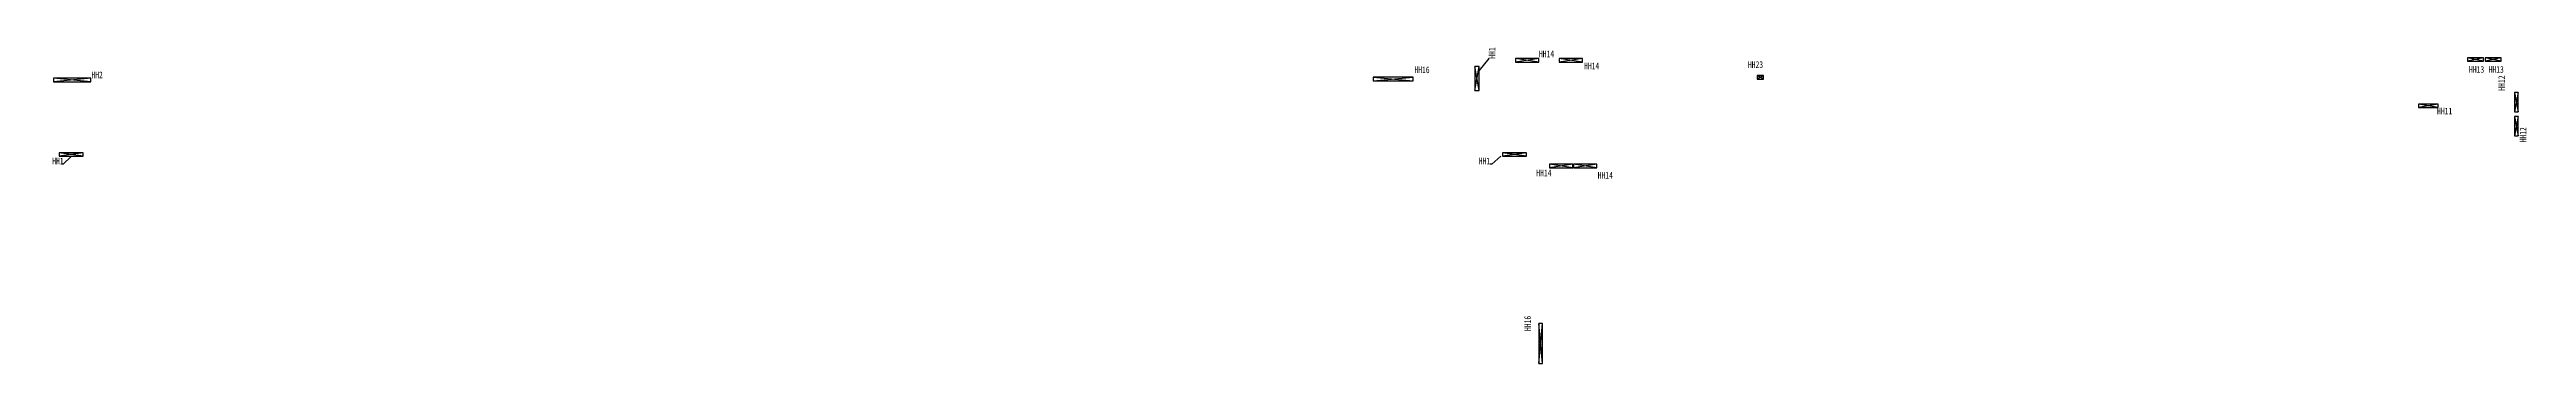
# Model space of a CAD drawing. Extents: x -156636 to 2221364, y 323897 to 2023897.
# Drawn here: x 1063403 to 1202640, y 1054007 to 1071696 of the extents above; entities that cross this region are included whole.
import ezdxf

# ---------------------------------------------------------------- set-up
doc = ezdxf.new("R2010")
doc.units = 0
doc.header["$LTSCALE"] = 1000
doc.layers.get('0').update_dxf_attribs({"linetype": 'CONTINUOUS'})
doc.layers.add('C-XREF-SLCT', color=7, linetype='CONTINUOUS', plot=False)
doc.layers.add('H-HOLE', color=7, linetype='CONTINUOUS')
doc.layers.add('h-hole-dims', color=7, linetype='CONTINUOUS')
doc.styles.add('Acs', font='', dxfattribs={"width": 0.7})
doc.styles.add('TH-STYLE1', font='', dxfattribs={"width": 0.7})
doc.styles.get('Acs').set_extended_font_data('SimSun')
doc.styles.get('TH-STYLE1').set_extended_font_data('SimSun')
doc.dimstyles.new('TH-DIM100', dxfattribs={"dimscale": 100, "dimtxt": 2.5, "dimasz": 1, "dimexe": 2, "dimexo": 3, "dimgap": 1.5, "dimtad": 1, "dimdec": 3, "dimdsep": 46, "dimtxsty": 'TH-STYLE1', "dimblk": 'ARCHTICK', "dimcen": 0, "dimclrd": 256, "dimclre": 256, "dimclrt": 256, "dimazin": 2, "dimtfac": 1, "dimtdec": 3, "dimtofl": 0, "dimtmove": 0, "dimatfit": 3, "dimfxl": 0.18, "dimtolj": 1, "dimtzin": 0, "dimlwd": -1, "dimlwe": -1, "dimarcsym": 0})

msp = doc.modelspace()

# ---------------------------------------------------------------- texts
at = {"layer": 'h-hole-dims', "char_height": 375, "style": 'TH-STYLE1'}
for s, insert, attachment_point in [('HH16', (1140127, 1070358, 0), 7), ('HH14', (1147124, 1071258), 7), ('HH14', (1149665, 1070583, 2300), 7), ('HH23', (1159731, 1070652), 9), ('HH13', (1199410, 1070375), 7), ('HH13', (1200510, 1070375), 7), ('HH2', (1065756, 1070077, 0), 7), ('HH1', (1063553, 1065227), 7), ('HH1', (1144389, 1065227), 9), ('HH14', (1146981, 1064556), 7), ('HH14', (1150431, 1064424), 7)]:
    msp.add_mtext(s, dxfattribs=dict(at, insert=insert, attachment_point=attachment_point))
at = {"layer": 'h-hole-dims', "char_height": 375, "attachment_point": 7, "rotation": 90, "style": 'TH-STYLE1'}
for s, insert in [('HH1', (1144682, 1071177)), ('HH12', (1201431, 1069375, 0)), ('HH12', (1202640, 1066460)), ('HH16', (1146684, 1055839, 0))]:
    msp.add_mtext(s, dxfattribs=dict(at, insert=insert))
at = {"layer": 'h-hole-dims', "color": 7, "insert": (1197613, 1068040, 2300), "char_height": 375, "attachment_point": 7, "style": 'TH-STYLE1'}
msp.add_mtext('HH11', dxfattribs=at)

# ---------------------------------------------------------------- blocks, each defined once
blk = doc.blocks.new('_ArchTick')
at = {"color": 0, "linetype": 'ByBlock', "const_width": 0.15}
blk.add_lwpolyline([(-0.5, -0.5), (0.5, 0.5)], dxfattribs=at)
blk = doc.blocks.new('*U5')
at = {"layer": 'H-HOLE'}
for p, q in [((-500, 0), (850, 250)), ((-500, 250), (850, 0))]:
    blk.add_line(p, q, dxfattribs=at)
blk.add_lwpolyline([(-500, 0), (850, 0), (850, 250), (-500, 250)], close=True, dxfattribs=at)
blk = doc.blocks.new('*U12')
at = {"layer": 'H-HOLE'}
for p, q in [((-500, 0), (800, 200)), ((-500, 200), (800, 0))]:
    blk.add_line(p, q, dxfattribs=at)
blk.add_lwpolyline([(-500, 0), (800, 0), (800, 200), (-500, 200)], close=True, dxfattribs=at)
blk = doc.blocks.new('*U20')
at = {"layer": 'H-HOLE'}
for p, q in [((-500, 0), (1750, 200)), ((-500, 200), (1750, 0))]:
    blk.add_line(p, q, dxfattribs=at)
blk.add_lwpolyline([(-500, 0), (1750, 0), (1750, 200), (-500, 200)], close=True, dxfattribs=at)
blk = doc.blocks.new('*U17')
at = {"layer": 'H-HOLE'}
for p, q in [((-500, 0), (-270, 130)), ((-500, 130), (-270, 0))]:
    blk.add_line(p, q, dxfattribs=at)
blk.add_lwpolyline([(-500, 0), (-270, 0), (-270, 130), (-500, 130)], close=True, dxfattribs=at)
blk = doc.blocks.new('*U3')
at = {"layer": 'H-HOLE'}
for p, q in [((-500, 0), (1600, 200)), ((-500, 200), (1600, 0))]:
    blk.add_line(p, q, dxfattribs=at)
blk.add_lwpolyline([(-500, 0), (1600, 0), (1600, 200), (-500, 200)], close=True, dxfattribs=at)
blk = doc.blocks.new('*U4')
at = {"layer": 'H-HOLE'}
for p, q in [((-500, 0), (600, 200)), ((-500, 200), (600, 0))]:
    blk.add_line(p, q, dxfattribs=at)
blk.add_lwpolyline([(-500, 0), (600, 0), (600, 200), (-500, 200)], close=True, dxfattribs=at)
blk = doc.blocks.new('*U11')
at = {"layer": 'H-HOLE'}
for p, q in [((-500, 0), (400, 200)), ((-500, 200), (400, 0))]:
    blk.add_line(p, q, dxfattribs=at)
blk.add_lwpolyline([(-500, 0), (400, 0), (400, 200), (-500, 200)], close=True, dxfattribs=at)
blk = doc.blocks.new('*U2')
at = {"layer": 'H-HOLE'}
for p, q in [((-500, 0), (850, 200)), ((-500, 200), (850, 0))]:
    blk.add_line(p, q, dxfattribs=at)
blk.add_lwpolyline([(-500, 0), (850, 0), (850, 200), (-500, 200)], close=True, dxfattribs=at)
blk = doc.blocks.new('AcsAcadShareArea')
for points in [[(0, 0), (118900, 0), (118900, 85000), (0, 85000)], [(0, 0), (6892.9, 0), (6892.9, 2699.2), (0, 2699.2)], [(6892.9, 0), (28409.4, 0), (28409.4, 2708.4), (6892.9, 2708.4)], [(0, 733), (0, 733), (0, 0), (0, 0)]]:
    blk.add_lwpolyline(points, close=True)
at = {"insert": (596.8, 1991.4), "char_height": 1000, "width": 6073.9, "attachment_point": 1, "style": 'Acs'}
blk.add_mtext('唯一编号：', dxfattribs=at)
at = {"style": 'Acs', "width": 0.8}
blk.add_attdef('唯一编号', (7537.4, 860.8), '', height=1000, dxfattribs=at)

# ---------------------------------------------------------------- block references
at = {"layer": 'C-XREF-SLCT', "xscale": 20, "yscale": 20, "zscale": 20}
msp.add_blockref('AcsAcadShareArea', (-156636, 323897), dxfattribs=at).add_auto_attribs({'唯一编号': '留洞'})
at = {"layer": 'H-HOLE'}
for name, p, rotation in [('*U12', (1146613, 1071177, 2300), 180), ('*U12', (1149074, 1071177, 2300), 180), ('*U11', (1199724, 1071227, 2300), 180), ('*U11', (1200724, 1071227, 2300), 180), ('*U3', (1065221, 1070077), 180), ('*U5', (1143774, 1069877), 90), ('*U4', (1197168, 1068623, 2300), 180), ('*U4', (1201974, 1068777), 270), ('*U4', (1201974, 1067427), 270), ('*U2', (1064799, 1065877), 180), ('*U2', (1145924, 1065877), 180), ('*U12', (1148524, 1065230, 2300), 180), ('*U12', (1149874, 1065230, 2300), 180), ('*U20', (1147324, 1054507), 90)]:
    msp.add_blockref(name, p, dxfattribs=dict(at, rotation=rotation))
msp.add_blockref('*U20', (1138304, 1069927), dxfattribs=at)
at = {"layer": 'H-HOLE', "xscale": 1.5, "yscale": 1.5, "zscale": 1.5, "rotation": 180}
msp.add_blockref('*U17', (1158993, 1070222), dxfattribs=at)

msp.set_redraw_order([(e.dxf.handle, doc.entitydb.next_handle()) for e in msp.query("TEXT MTEXT ATTDEF DIMENSION ARC_DIMENSION")])  # texts and dimensions are drawn at this point

# ---------------------------------------------------------------- leaders
at = {"layer": 'h-hole-dims', "annotation_type": 0, "has_hookline": 1, "hookline_direction": 0, "text_width": 515, "horizontal_direction": (0, 1, 0)}
msp.add_leader([(1144305, 1071177), (1143750, 1070501), (1143750, 1070601)], dimstyle='TH-DIM100', override={"dimgap": 1.5, "dimtad": 0}, dxfattribs=at)
at = {"layer": 'h-hole-dims', "annotation_type": 0, "has_hookline": 1, "hookline_direction": 1, "text_width": 515}
for points in [[(1064624, 1065675), (1064168, 1065227), (1064068, 1065227)], [(1144989, 1065677), (1144489, 1065227), (1144389, 1065227)]]:
    msp.add_leader(points, dimstyle='TH-DIM100', override={"dimgap": 1.5, "dimtad": 0}, dxfattribs=at)

doc.saveas('drawing.dxf')
